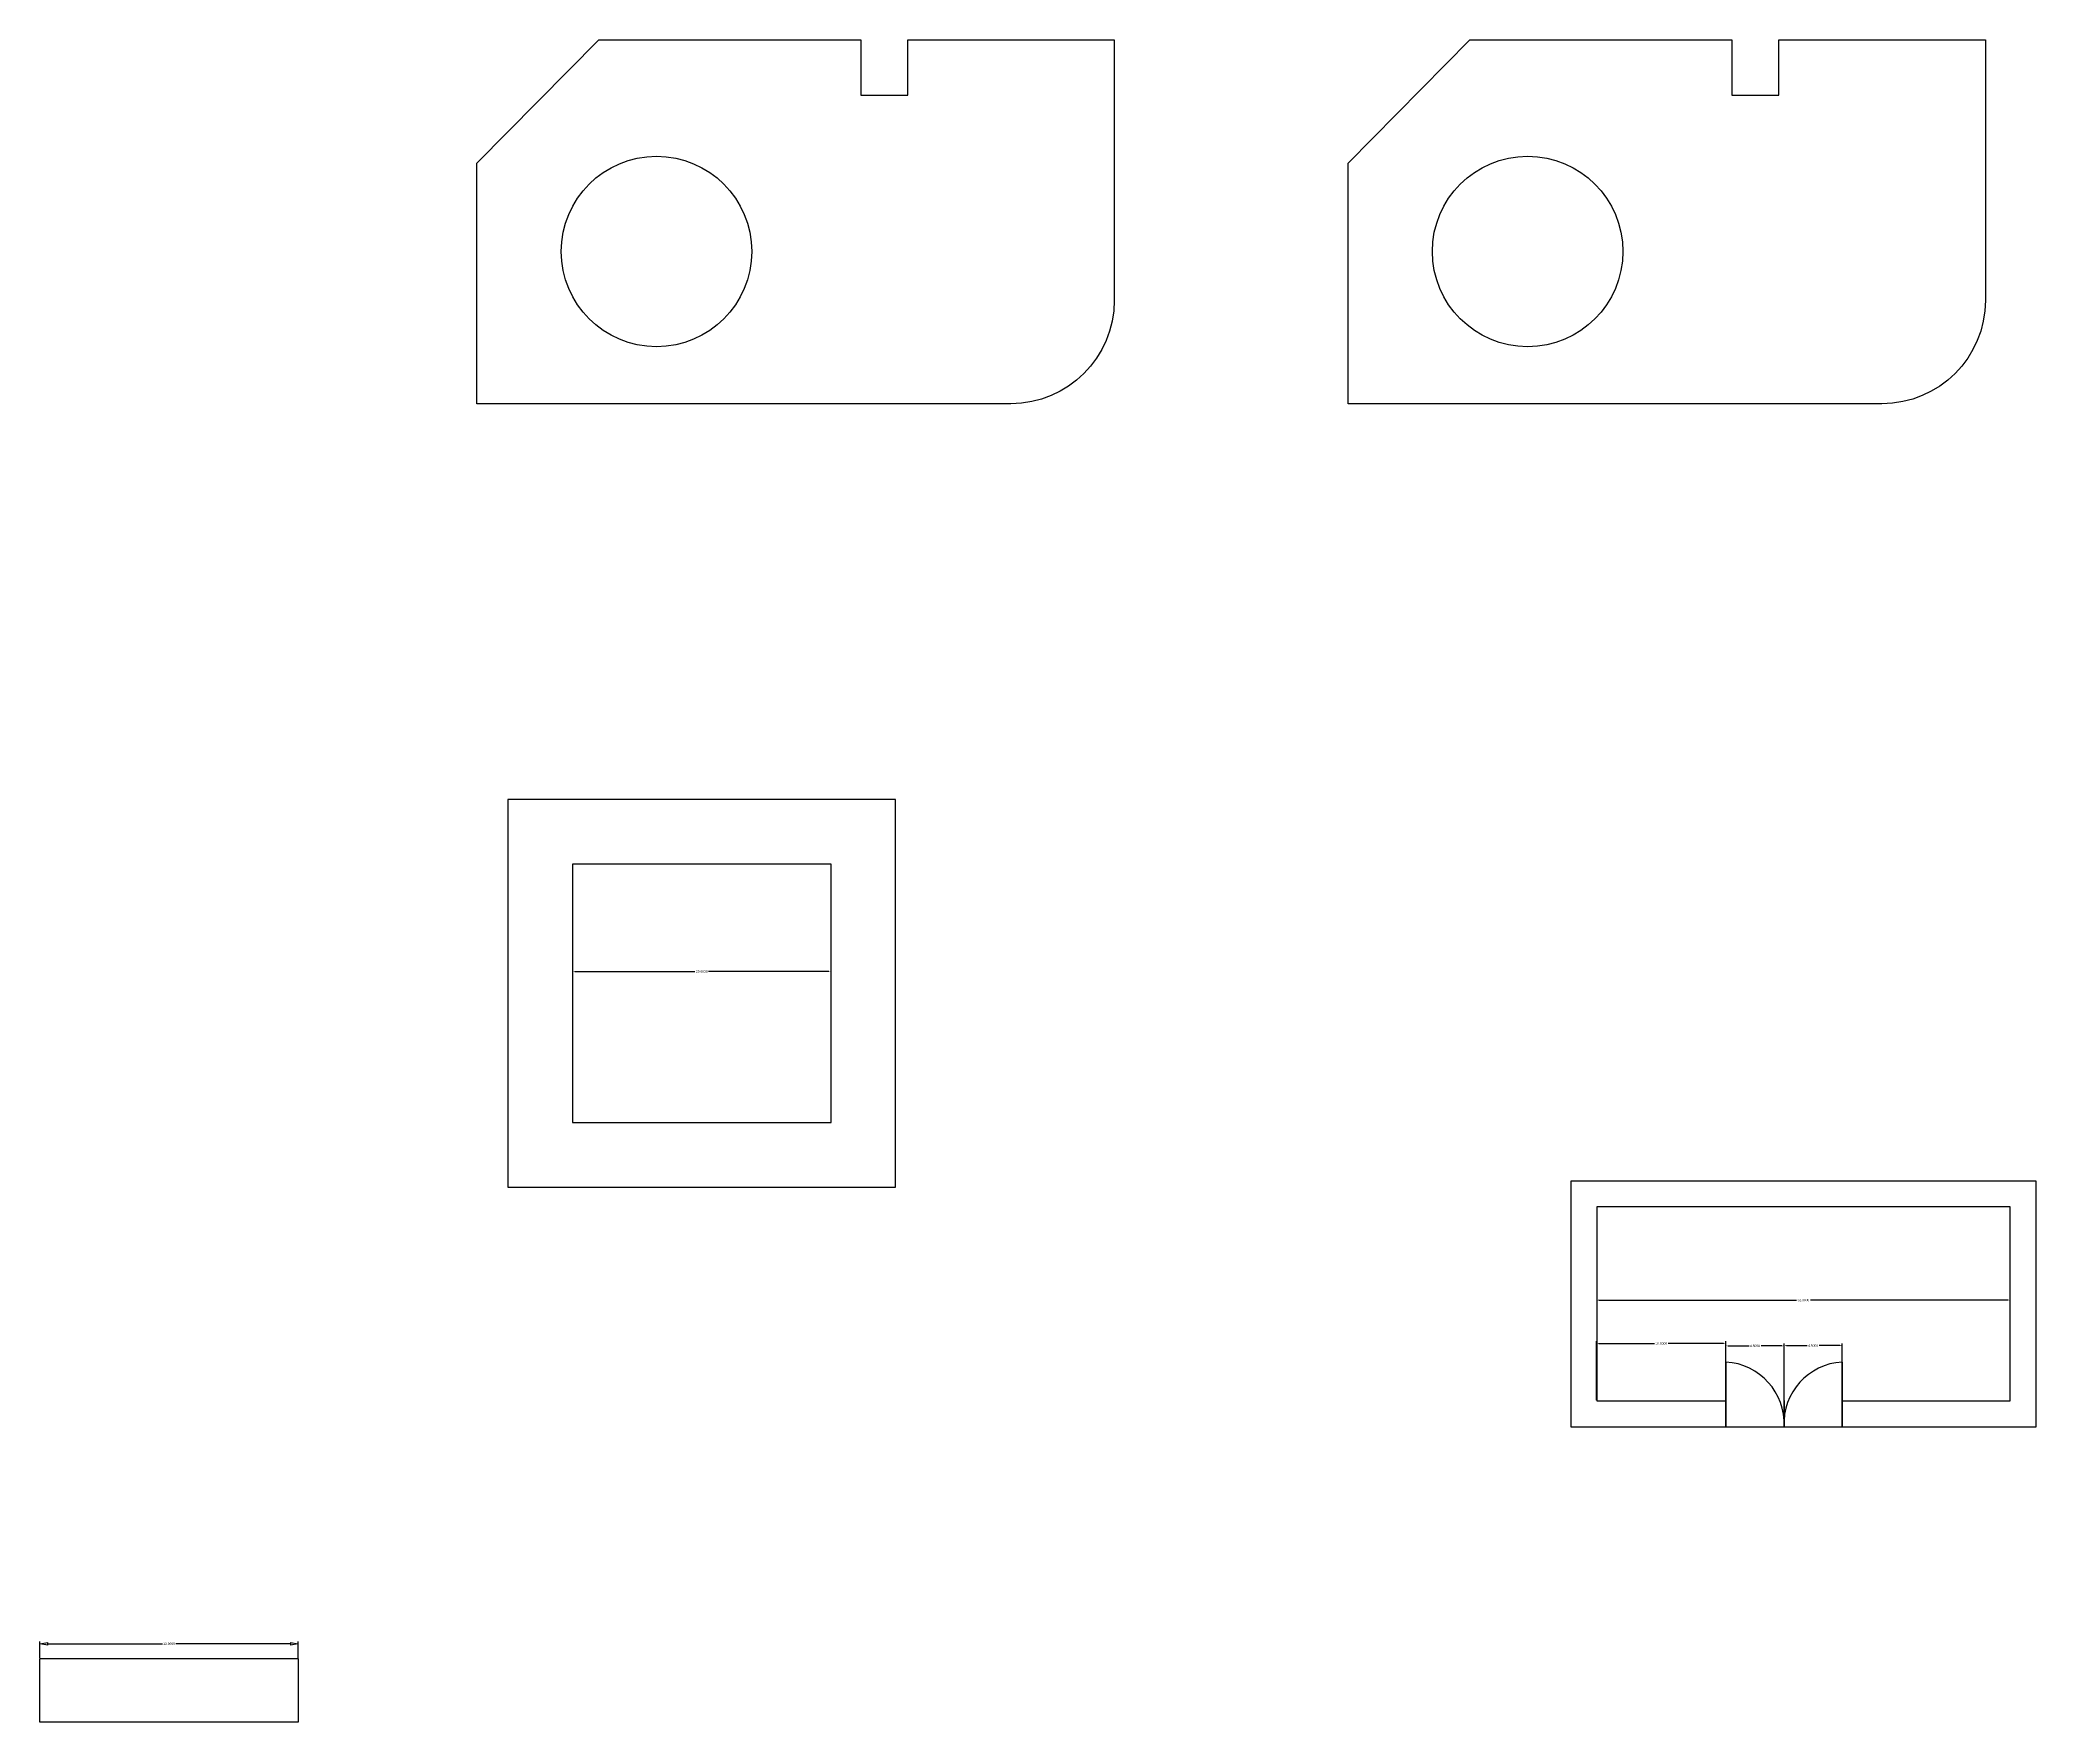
# Model space of a CAD drawing. Header units: millimetres. Extents: x 11 to 166, y 11 to 141.
import ezdxf

# ---------------------------------------------------------------- set-up
doc = ezdxf.new("R2010")
doc.units = ezdxf.units.MM
doc.header["$MEASUREMENT"] = 0
doc.layers.get('0').update_dxf_attribs({"true_color": 0xc2ced6})
doc.styles.get("Standard").update_dxf_attribs({"font": 'arial.ttf'})
doc.dimstyles.get("Standard").update_dxf_attribs({"dimtxt": 0.18, "dimasz": 0.18, "dimexe": 0.18, "dimexo": 0.0625, "dimgap": 0.09, "dimtad": 0, "dimtih": 1, "dimtoh": 1, "dimdec": 4, "dimzin": 0, "dimdsep": 46, "dimtxsty": 'Standard', "dimcen": 0.09, "dimadec": 0, "dimazin": 0, "dimtfac": 1, "dimtdec": 4, "dimtofl": 0, "dimtmove": 0, "dimatfit": 3, "dimfxl": 1, "dimtolj": 1, "dimtzin": 0, "dimarcsym": 0})

# ---------------------------------------------------------------- blocks, each defined once
blk = doc.blocks.new('_ClosedBlank')
at = {"color": 0, "linetype": 'ByBlock', "lineweight": -2}
for p, q in [((-1, 0.17), (0, 0)), ((-1, 0.17), (-1, -0.17)), ((0, 0), (-1, -0.17))]:
    blk.add_line(p, q, dxfattribs=at)
blk = doc.blocks.new('*D2')
at = {"color": 0, "lineweight": -2, "transparency": 16777216}
for p, q in [((11.45, 15.55), (11.45, 16.81)), ((12.05, 16.63), (20.92, 16.63)), ((30.84, 16.63), (21.97, 16.63)), ((31.44, 15.55), (31.44, 16.81))]:
    blk.add_line(p, q, dxfattribs=at)
at = {"layer": 'Defpoints', "color": 0, "transparency": 16777216}
for p in [(11.45, 15.49), (31.44, 16.63), (31.44, 15.49)]:
    blk.add_point(p, dxfattribs=at)
at = {"color": 0, "lineweight": -2, "transparency": 16777216, "xscale": 0.6, "yscale": 0.6, "zscale": 0.6, "rotation": 180}
blk.add_blockref('_ClosedBlank', (11.45, 16.63), dxfattribs=at)
at = {"color": 0, "lineweight": -2, "transparency": 16777216, "xscale": 0.6, "yscale": 0.6, "zscale": 0.6}
blk.add_blockref('_ClosedBlank', (31.44, 16.63), dxfattribs=at)
at = {"color": 0, "transparency": 16777216, "insert": (21.44, 16.63), "char_height": 0.18, "attachment_point": 5}
blk.add_mtext('\\A1;19.9909', dxfattribs=at)
blk = doc.blocks.new('*D5')
at = {"color": 0, "lineweight": -2, "transparency": 16777216}
for p, q in [((52.84, 68.65), (62.12, 68.65)), ((72.48, 68.65), (63.19, 68.65))]:
    blk.add_line(p, q, dxfattribs=at)
at = {"color": 0, "transparency": 16777216}
for points in [[(52.84, 68.68), (52.84, 68.62), (52.66, 68.65)], [(72.48, 68.68), (72.48, 68.62), (72.66, 68.65)]]:
    blk.add_solid(points, dxfattribs=at)
at = {"layer": 'Defpoints', "color": 0, "transparency": 16777216}
for p in [(52.66, 76.96), (72.66, 76.96), (52.66, 68.65)]:
    blk.add_point(p, dxfattribs=at)
at = {"color": 0, "transparency": 16777216, "insert": (62.66, 68.65), "char_height": 0.18, "attachment_point": 5}
blk.add_mtext('\\A1;20.0000', dxfattribs=at)
blk = doc.blocks.new('*D6')
at = {"color": 0, "lineweight": -2, "transparency": 16777216}
for p, q in [((132.08, 43.23), (147.37, 43.23)), ((163.72, 43.23), (148.44, 43.23))]:
    blk.add_line(p, q, dxfattribs=at)
at = {"color": 0, "transparency": 16777216}
for points in [[(132.08, 43.26), (132.08, 43.2), (131.9, 43.23)], [(163.72, 43.26), (163.72, 43.2), (163.9, 43.23)]]:
    blk.add_solid(points, dxfattribs=at)
at = {"layer": 'Defpoints', "color": 0, "transparency": 16777216}
for p in [(131.9, 50.43), (163.9, 50.43), (131.9, 43.23)]:
    blk.add_point(p, dxfattribs=at)
at = {"color": 0, "transparency": 16777216, "insert": (147.9, 43.23), "char_height": 0.18, "attachment_point": 5}
blk.add_mtext('\\A1;32.0000', dxfattribs=at)
blk = doc.blocks.new('*D7')
at = {"color": 0, "lineweight": -2, "transparency": 16777216}
for p, q in [((146.4, 33.49), (146.4, 39.88)), ((146.58, 39.7), (148.19, 39.7)), ((150.72, 39.7), (149.12, 39.7)), ((150.9, 33.49), (150.9, 39.88))]:
    blk.add_line(p, q, dxfattribs=at)
at = {"color": 0, "transparency": 16777216}
for points in [[(146.58, 39.73), (146.58, 39.67), (146.4, 39.7)], [(150.72, 39.73), (150.72, 39.67), (150.9, 39.7)]]:
    blk.add_solid(points, dxfattribs=at)
at = {"layer": 'Defpoints', "color": 0, "transparency": 16777216}
for p in [(150.9, 39.7), (146.4, 33.43), (150.9, 33.43)]:
    blk.add_point(p, dxfattribs=at)
at = {"color": 0, "transparency": 16777216, "insert": (148.65, 39.7), "char_height": 0.18, "attachment_point": 5}
blk.add_mtext('\\A1;4.5000', dxfattribs=at)
blk = doc.blocks.new('*D8')
at = {"color": 0, "lineweight": -2, "transparency": 16777216}
for p, q in [((141.9, 33.49), (141.9, 39.86)), ((142.08, 39.68), (143.69, 39.68)), ((146.22, 39.68), (144.62, 39.68)), ((146.4, 33.49), (146.4, 39.86))]:
    blk.add_line(p, q, dxfattribs=at)
at = {"color": 0, "transparency": 16777216}
for points in [[(142.08, 39.71), (142.08, 39.65), (141.9, 39.68)], [(146.22, 39.71), (146.22, 39.65), (146.4, 39.68)]]:
    blk.add_solid(points, dxfattribs=at)
at = {"layer": 'Defpoints', "color": 0, "transparency": 16777216}
for p in [(146.4, 39.68), (141.9, 33.43), (146.4, 33.43)]:
    blk.add_point(p, dxfattribs=at)
at = {"color": 0, "transparency": 16777216, "insert": (144.15, 39.68), "char_height": 0.18, "attachment_point": 5}
blk.add_mtext('\\A1;4.5000', dxfattribs=at)
blk = doc.blocks.new('*D9')
at = {"color": 0, "lineweight": -2, "transparency": 16777216}
for p, q in [((131.9, 35.49), (131.9, 40.04)), ((132.08, 39.86), (136.38, 39.86)), ((141.72, 39.86), (137.43, 39.86)), ((141.9, 35.49), (141.9, 40.04))]:
    blk.add_line(p, q, dxfattribs=at)
at = {"color": 0, "transparency": 16777216}
for points in [[(132.08, 39.89), (132.08, 39.83), (131.9, 39.86)], [(141.72, 39.89), (141.72, 39.83), (141.9, 39.86)]]:
    blk.add_solid(points, dxfattribs=at)
at = {"layer": 'Defpoints', "color": 0, "transparency": 16777216}
for p in [(141.9, 39.86), (131.9, 35.43), (141.9, 35.43)]:
    blk.add_point(p, dxfattribs=at)
at = {"color": 0, "transparency": 16777216, "insert": (136.9, 39.86), "char_height": 0.18, "attachment_point": 5}
blk.add_mtext('\\A1;10.0000', dxfattribs=at)

msp = doc.modelspace()

# ---------------------------------------------------------------- linework, layer by layer
for p, q in [((77.65861, 81.95883), (47.65861, 81.95883)), ((47.65861, 81.95883), (47.65861, 56.95883)), ((77.65861, 51.95883), (77.65861, 81.95883)), ((72.65861, 76.95883), (52.65861, 76.95883)), ((52.65861, 76.95883), (52.65861, 56.95883)), ((72.65861, 56.95883), (72.65861, 76.95883)), ((47.65861, 56.95883), (47.65861, 51.95883)), ((52.65861, 56.95883), (72.65861, 56.95883)), ((47.65861, 51.95883), (52.65861, 51.95883)), ((52.65861, 51.95883), (77.65861, 51.95883)), ((165.90264, 52.4315), (129.90264, 52.4315)), ((129.90264, 52.4315), (129.90264, 33.4315)), ((165.90264, 33.4315), (165.90264, 52.4315)), ((163.90264, 50.4315), (131.90264, 50.4315)), ((131.90264, 50.4315), (131.90264, 35.4315)), ((163.90264, 35.4315), (163.90264, 50.4315)), ((141.90264, 33.4315), (141.90264, 38.4315)), ((141.90264, 38.4315), (141.90264, 33.4315)), ((150.90264, 33.4315), (150.90264, 38.4315)), ((150.90264, 38.4315), (150.90264, 33.4315)), ((131.90264, 35.4315), (141.90264, 35.4315)), ((131.90264, 35.4315), (135.10547, 35.4315)), ((146.40264, 35.4315), (146.40264, 33.4315)), ((150.90264, 35.4315), (163.90264, 35.4315)), ((129.90264, 33.4315), (135.10547, 33.4315)), ((131.90264, 33.4315), (141.90264, 33.4315)), ((141.90264, 33.4315), (150.90264, 33.4315)), ((146.40264, 33.9315), (146.40264, 33.4315)), ((150.90264, 33.4315), (165.90264, 33.4315))]:
    msp.add_line(p, q)
at = {"color": 2, "true_color": 0xf1eb1f}
msp.add_lwpolyline([(45.26238, 112.58211), (45.26238, 131.20292), (54.68504, 140.7322), (74.96596, 140.7322), (74.96596, 136.45265), (78.60199, 136.45265), (78.60199, 140.7322), (94.57233, 140.7322), (94.57233, 120.58211, -0.414213562), (86.57233, 112.58211)], format="xyb", close=True, dxfattribs=at)
at = {"color": 146, "true_color": 0x105689}
msp.add_lwpolyline([(112.66704, 112.58211), (112.66704, 131.20292), (122.0897, 140.7322), (142.37062, 140.7322), (142.37062, 136.45265), (146.00665, 136.45265), (146.00665, 140.7322), (161.97699, 140.7322), (161.97699, 120.58211, -0.414213562), (153.97699, 112.58211)], format="xyb", close=True, dxfattribs=at)
msp.add_lwpolyline([(11.44609, 15.48531), (31.43698, 15.48531), (31.43698, 10.57499), (11.44609, 10.57499)], close=True)
at = {"color": 114, "true_color": 0x139b48}
msp.add_circle((59.15565, 124.36467), 7.36855, dxfattribs=at)
at = {"color": 240, "true_color": 0xed1f24}
msp.add_circle((126.56031, 124.36467), 7.36855, dxfattribs=at)
for centre, radius, start, end in [((141.63796, 33.6683), 4.77056, 357.1549096, 86.8195154), ((151.15264, 33.6815), 4.75657, 93.0127875, 183.0127875)]:
    msp.add_arc(centre, radius, start, end)
msp.add_point((146.40264, 35.4315))

# ---------------------------------------------------------------- dimensions: what is measured, and where the dimension line sits
at = {"color": 242, "true_color": 0xcd2027}
dim = msp.add_linear_dim(base=(52.65861, 68.64812), p1=(72.65861, 76.95883), p2=(52.65861, 76.95883), dimstyle='Standard', override={"dimse1": 1, "dimse2": 1}, dxfattribs=at)
dim.commit()
dim.dimension.update_dxf_attribs({"geometry": '*D5', "text_midpoint": (62.65861, 68.64812)})
for base, p1, p2, override, picture, middle in [((131.90264, 43.2288), (163.90264, 50.4315), (131.90264, 50.4315), {"dimse1": 1, "dimse2": 1}, '*D6', (147.90264, 43.2288)), ((31.43698, 16.63022), (11.44609, 15.48531), (31.43698, 15.48531), {"dimasz": 0.6, "dimblk1": 'ClosedBlank', "dimblk2": 'ClosedBlank', "dimsah": 1}, '*D2', (21.44153, 16.63022))]:
    dim = msp.add_linear_dim(base=base, p1=p1, p2=p2, dimstyle='Standard', override=override)
    dim.commit()
    dim.dimension.update_dxf_attribs({"geometry": picture, "text_midpoint": middle})
for base, p1, p2, picture, middle in [((141.90264, 39.86108), (131.90264, 35.4315), (141.90264, 35.4315), '*D9', (136.90264, 39.86108)), ((146.40264, 39.68108), (141.90264, 33.4315), (146.40264, 33.4315), '*D8', (144.15264, 39.68108)), ((150.90264, 39.69931), (146.40264, 33.4315), (150.90264, 33.4315), '*D7', (148.65264, 39.69931))]:
    dim = msp.add_linear_dim(base=base, p1=p1, p2=p2, dimstyle='Standard')
    dim.commit()
    dim.dimension.update_dxf_attribs({"geometry": picture, "text_midpoint": middle})

doc.saveas('drawing.dxf')
